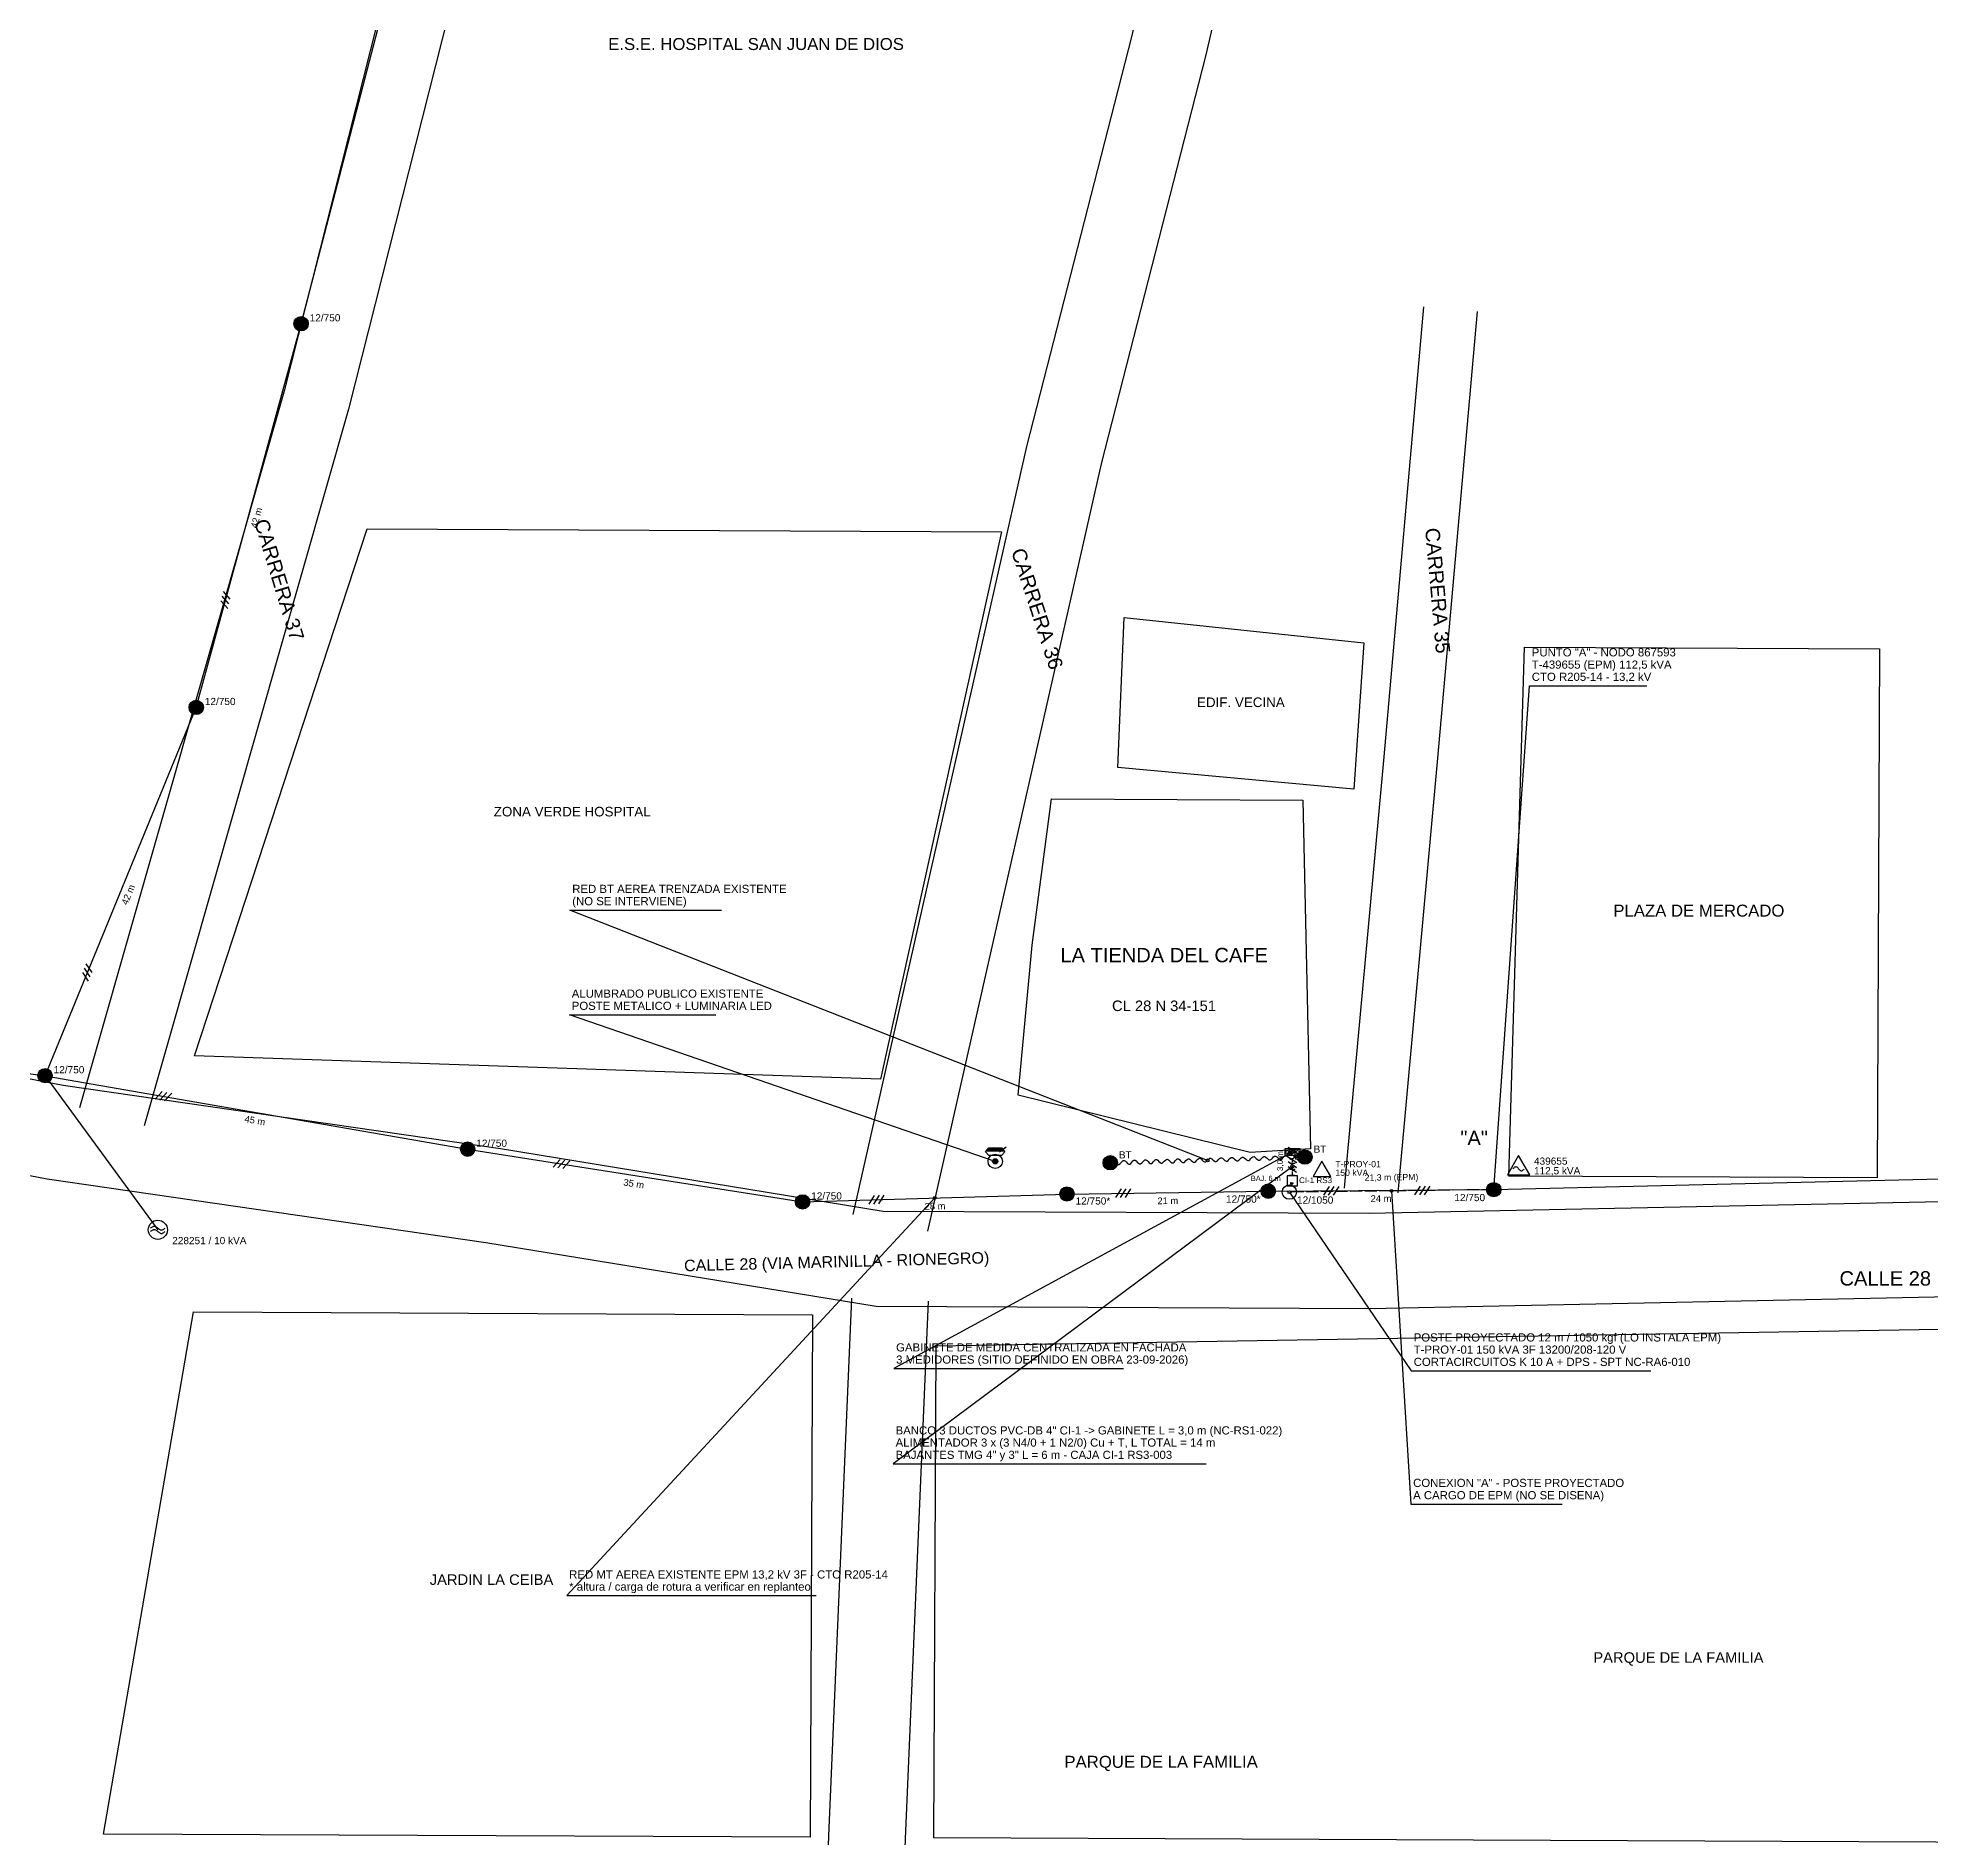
# Model space of a CAD drawing. Header units: metres. Extents: x 4740982 to 4741382, y 2240570 to 2240863.
# Drawn here: x 4741134.5 to 4741331.9, y 2240624.4 to 2240812.1 of the extents above; entities that cross this region are included whole.
import ezdxf
from ezdxf.enums import TextEntityAlignment as Align

# ---------------------------------------------------------------- set-up
doc = ezdxf.new("R2010")
doc.units = ezdxf.units.M
doc.linetypes.add('DASHED', pattern=[1.524, 1.27, -0.254])
for name, color, linetype in [('AP_EXIST', 1, 'CONTINUOUS'), ('BT_EXIST', 1, 'CONTINUOUS'), ('BT_PROY', 5, 'CONTINUOUS'), ('CAJAS', 5, 'CONTINUOUS'), ('COTAS', 7, 'CONTINUOUS'), ('ELEC_TXT', 7, 'CONTINUOUS'), ('MEDIDA', 5, 'CONTINUOUS'), ('MT_EPM', 5, 'DASHED'), ('MT_EXIST', 1, 'CONTINUOUS'), ('POSTE_EXIST', 1, 'CONTINUOUS'), ('POSTE_PROY', 5, 'CONTINUOUS'), ('TRAFO_EXIST', 1, 'CONTINUOUS'), ('TRAFO_PROY', 5, 'CONTINUOUS'), ('URB_PARAMENTO', 8, 'CONTINUOUS'), ('URB_TXT', 8, 'CONTINUOUS'), ('URB_VERDE', 3, 'CONTINUOUS'), ('URB_VIAS', 8, 'CONTINUOUS')]:
    doc.layers.add(name, color=color, linetype=linetype)
doc.styles.add('ARIAL', font='arial.ttf')

msp = doc.modelspace()

# ---------------------------------------------------------------- texts
at = {"layer": 'ELEC_TXT', "style": 'ARIAL'}
for s, height, p in [('12/750', 0.75, (4741162.83, 2240782.56)), ('12/750', 0.75, (4741151.89, 2240742.53)), ('12/750', 0.75, (4741136.12, 2240704.11)), ('12/750', 0.75, (4741180.21, 2240696.44)), ('BT', 0.75, (4741247.25, 2240695.22)), ('BT', 0.75, (4741267.56, 2240695.82)), ('T-PROY-01', 0.65, (4741269.84, 2240694.31)), ('439655', 0.75, (4741290.56, 2240694.57)), ('CI-1 RS3', 0.6, (4741266.05, 2240692.65)), ('150 kVA', 0.65, (4741269.84, 2240693.41)), ('112,5 kVA', 0.75, (4741290.56, 2240693.57)), ('12/750', 0.75, (4741215.15, 2240690.94)), ('12/750*', 0.75, (4741242.74, 2240690.41)), ('12/1050', 0.75, (4741265.84, 2240690.51)), ('228251 / 10 kVA', 0.75, (4741148.49, 2240686.28))]:
    msp.add_text(s, height=height, dxfattribs=at).set_placement(p)
for s, rotation, p in [('42 m', 74.7218, (4741156.94, 2240762.16)), ('42 m', 67.6776, (4741143.57, 2240722.88)), ('45 m', -9.8776, (4741157.18, 2240699.53)), ('35 m', -8.9409, (4741196.7, 2240692.94)), ('21 m', 0.8323, (4741252.35, 2240691.16)), ('24 m', 0.3898, (4741274.6, 2240691.39)), ('28 m', 1.706, (4741228.06, 2240690.6))]:
    msp.add_text(s, height=0.7, rotation=rotation, dxfattribs=at).set_placement(p, align=Align.TOP_CENTER)
for s, p in [('PUNTO "A" - NODO 867593', (4741290.33, 2240747.35)), ('T-439655 (EPM) 112,5 kVA', (4741290.33, 2240746.07)), ('CTO R205-14 - 13,2 kV', (4741290.33, 2240744.8)), ('(NO SE INTERVIENE)', (4741190.22, 2240721.39)), ('RED BT AEREA TRENZADA EXISTENTE', (4741190.22, 2240722.67)), ('ALUMBRADO PUBLICO EXISTENTE', (4741190.17, 2240711.74)), ('POSTE METALICO + LUMINARIA LED', (4741190.17, 2240710.47)), ('POSTE PROYECTADO 12 m / 1050 kgf (LO INSTALA EPM)', (4741278.01, 2240675.87)), ('GABINETE DE MEDIDA CENTRALIZADA EN FACHADA', (4741224.01, 2240674.83)), ('T-PROY-01 150 kVA 3F 13200/208-120 V', (4741278.01, 2240674.6)), ('3 MEDIDORES (SITIO DEFINIDO EN OBRA 23-09-2026)', (4741224.01, 2240673.56)), ('CORTACIRCUITOS K 10 A + DPS - SPT NC-RA6-010', (4741278.01, 2240673.32)), ('BANCO 3 DUCTOS PVC-DB 4" CI-1 -> GABINETE L = 3,0 m (NC-RS1-022)', (4741223.96, 2240666.17)), ('ALIMENTADOR 3 x (3 N4/0 + 1 N2/0) Cu + T, L TOTAL = 14 m', (4741223.96, 2240664.9)), ('BAJANTES TMG 4" y 3" L = 6 m - CAJA CI-1 RS3-003', (4741223.96, 2240663.62)), ('CONEXION "A" - POSTE PROYECTADO', (4741277.95, 2240660.69)), ('A CARGO DE EPM (NO SE DISENA)', (4741277.95, 2240659.41)), ('RED MT AEREA EXISTENTE EPM 13,2 kV 3F - CTO R205-14', (4741189.9, 2240651.14)), ('* altura / carga de rotura a verificar en replanteo', (4741189.9, 2240649.87))]:
    msp.add_text(s, height=0.85, dxfattribs=at).set_placement(p, align=Align.BOTTOM_LEFT)
for s, height, p in [('"A"', 1.5, (4741285.76, 2240696.17)), ('BAJ. 6 m', 0.55, (4741264.14, 2240692.71))]:
    msp.add_text(s, height=height, dxfattribs=at).set_placement(p, align=Align.BOTTOM_RIGHT)
msp.add_text('3,0 m', height=0.6, rotation=90, dxfattribs=at).set_placement((4741264.55, 2240693.9), align=Align.BOTTOM_LEFT)
msp.add_text('21,3 m (EPM)', height=0.65, rotation=0.723, dxfattribs=at).set_placement((4741275.7, 2240692.74), align=Align.BOTTOM_CENTER)
for s, p in [('12/750*', (4741262.04, 2240690.61)), ('12/750', (4741285.46, 2240690.77))]:
    msp.add_text(s, height=0.75, dxfattribs=at).set_placement(p, align=Align.RIGHT)
at = {"layer": 'URB_TXT', "style": 'ARIAL'}
for s, height, p in [('E.S.E. HOSPITAL SAN JUAN DE DIOS', 1.25, (4741209.4, 2240811.5)), ('EDIF. VECINA', 1, (4741259.98, 2240742.82)), ('ZONA VERDE HOSPITAL', 1, (4741190.22, 2240731.41)), ('PLAZA DE MERCADO', 1.25, (4741307.76, 2240721.08)), ('LA TIENDA DEL CAFE', 1.5, (4741251.98, 2240716.44)), ('CL 28 N 34-151', 1.1, (4741251.96, 2240711.15)), ('CALLE 28', 1.5, (4741327.21, 2240682.71)), ('JARDIN LA CEIBA', 1.1, (4741181.8, 2240651.28)), ('PARQUE DE LA FAMILIA', 1.1, (4741305.63, 2240643.15)), ('PARQUE DE LA FAMILIA', 1.25, (4741251.66, 2240632.27))]:
    msp.add_text(s, height=height, dxfattribs=at).set_placement(p, align=Align.MIDDLE_CENTER)
for s, height, rotation, p in [('CARRERA 37', 1.5, -73, (4741159.66, 2240755.6)), ('CARRERA 35', 1.5, -85, (4741280.52, 2240754.47)), ('CARRERA 36', 1.5, -72, (4741238.74, 2240752.58)), ('CALLE 28 (VIA MARINILLA - RIONEGRO)', 1.2, 1.5, (4741217.81, 2240684.46))]:
    msp.add_text(s, height=height, rotation=rotation, dxfattribs=at).set_placement(p, align=Align.MIDDLE_CENTER)

# ---------------------------------------------------------------- blocks, each defined once
blk = doc.blocks.new('POSTE_EXIST')
h = blk.add_hatch(color=0)
edge = h.paths.add_edge_path()
edge.add_arc((0, 0), 1.5, 0, 360)
blk.add_circle((0, 0), 1.5)
blk = doc.blocks.new('TRAFO1_EXIST')
for points in [[(-1.5, 0.35), (-1.38, 0.45), (-1.25, 0.55), (-1.12, 0.63), (-1, 0.7), (-0.88, 0.74), (-0.75, 0.75), (-0.62, 0.74), (-0.5, 0.7), (-0.38, 0.63), (-0.25, 0.55), (-0.12, 0.45), (0, 0.35), (0.12, 0.25), (0.25, 0.15), (0.38, 0.07), (0.5, 0), (0.62, -0.04), (0.75, -0.05), (0.88, -0.04), (1, 0), (1.12, 0.07), (1.25, 0.15), (1.38, 0.25), (1.5, 0.35)], [(-1.5, -0.35), (-1.38, -0.25), (-1.25, -0.15), (-1.12, -0.07), (-1, 0), (-0.88, 0.04), (-0.75, 0.05), (-0.62, 0.04), (-0.5, 0), (-0.38, -0.07), (-0.25, -0.15), (-0.12, -0.25), (0, -0.35), (0.12, -0.45), (0.25, -0.55), (0.38, -0.63), (0.5, -0.7), (0.62, -0.74), (0.75, -0.75), (0.88, -0.74), (1, -0.7), (1.12, -0.63), (1.25, -0.55), (1.38, -0.45), (1.5, -0.35)]]:
    blk.add_lwpolyline(points)
blk.add_circle((0, 0), 2)
blk = doc.blocks.new('TRAFO3_EXIST')
blk.add_lwpolyline([(-2.3, -1.7), (2.3, -1.7), (0, 2.3)], close=True)
blk.add_lwpolyline([(-1.15, -0.45), (-1.05, -0.33), (-0.96, -0.23), (-0.86, -0.13), (-0.77, -0.06), (-0.67, -0.02), (-0.57, 0), (-0.48, -0.02), (-0.38, -0.06), (-0.29, -0.13), (-0.19, -0.23), (-0.1, -0.33), (0, -0.45), (0.1, -0.57), (0.19, -0.68), (0.29, -0.77), (0.38, -0.84), (0.48, -0.88), (0.57, -0.9), (0.67, -0.88), (0.77, -0.84), (0.86, -0.77), (0.96, -0.68), (1.05, -0.57), (1.15, -0.45)])
blk = doc.blocks.new('TICK_F')
blk.add_line((-0.6, -0.9), (0.6, 0.9))
blk = doc.blocks.new('POSTE_MET_EXIST')
h = blk.add_hatch(color=0)
edge = h.paths.add_edge_path()
edge.add_arc((0, 0), 0.55, 0, 360)
for radius in [1.5, 0.55]:
    blk.add_circle((0, 0), radius)
blk = doc.blocks.new('LUM_LED_EXIST')
blk.add_hatch(color=0).paths.add_polyline_path([(-2, 0), (-1.3, 0.8), (1.3, 0.8), (2, 0)])
blk.add_line((0.9, 0), (2.3, 1))
blk.add_lwpolyline([(-2, 0), (-1.3, 0.8), (1.3, 0.8), (2, 0), (1.3, -0.8), (-1.3, -0.8)], close=True)
blk = doc.blocks.new('POSTE_PROY')
blk.add_circle((0, 0), 1.5)
blk = doc.blocks.new('TRAFO3_PROY')
blk.add_lwpolyline([(-2.3, -1.7), (2.3, -1.7), (0, 2.3)], close=True)
blk = doc.blocks.new('BAJANTE_PROY')
blk.add_line((0, 0), (3, 0))
blk.add_lwpolyline([(3, 0.6), (3, -0.6), (4.4, 0)], close=True)
blk.add_circle((4.95, 0), 0.55)
blk = doc.blocks.new('CAJA_PROY')
blk.add_lwpolyline([(-1.5, -1.5), (1.5, -1.5), (1.5, 1.5), (-1.5, 1.5)], close=True)
blk = doc.blocks.new('TICK_N')
blk.add_line((-0.45, -0.68), (0.6, 0.9))
blk.add_circle((-0.62, -0.93), 0.3)
blk = doc.blocks.new('TICK_T')
for q in [(0.6, 0.9), (-1.6, -0.9)]:
    blk.add_line((-0.6, -0.9), q)
blk = doc.blocks.new('GABINETE')
for p, q in [((-0.9, -1.1), (-0.9, 1.1)), ((0.9, -1.1), (0.9, 1.1))]:
    blk.add_line(p, q)
blk.add_lwpolyline([(-2.7, -1.1), (2.7, -1.1), (2.7, 1.1), (-2.7, 1.1)], close=True)
for centre in [(-1.8, 0), (0, 0), (1.8, 0)]:
    blk.add_circle(centre, 0.55)

# ---------------------------------------------------------------- linework, layer by layer
at = {"layer": 'BT_EXIST'}
for points in [[(4741246.35, 2240694.77), (4741246.46, 2240694.89), (4741246.57, 2240694.96), (4741246.69, 2240694.97), (4741246.8, 2240694.9), (4741246.92, 2240694.78), (4741247.03, 2240694.67), (4741247.15, 2240694.6), (4741247.26, 2240694.6), (4741247.37, 2240694.68), (4741247.48, 2240694.8)], [(4741247.48, 2240694.8), (4741247.59, 2240694.92), (4741247.7, 2240695), (4741247.81, 2240695), (4741247.93, 2240694.93), (4741248.05, 2240694.82), (4741248.16, 2240694.7), (4741248.28, 2240694.64), (4741248.39, 2240694.64), (4741248.5, 2240694.71), (4741248.61, 2240694.84)], [(4741248.61, 2240694.84), (4741248.72, 2240694.96), (4741248.83, 2240695.03), (4741248.94, 2240695.04), (4741249.06, 2240694.97), (4741249.17, 2240694.85), (4741249.29, 2240694.74), (4741249.41, 2240694.67), (4741249.52, 2240694.67), (4741249.63, 2240694.75), (4741249.74, 2240694.87)], [(4741249.74, 2240694.87), (4741249.85, 2240694.99), (4741249.96, 2240695.07), (4741250.07, 2240695.07), (4741250.19, 2240695), (4741250.3, 2240694.89), (4741250.42, 2240694.77), (4741250.53, 2240694.7), (4741250.65, 2240694.71), (4741250.76, 2240694.78), (4741250.87, 2240694.9)], [(4741250.87, 2240694.9), (4741250.98, 2240695.02), (4741251.09, 2240695.1), (4741251.2, 2240695.1), (4741251.31, 2240695.03), (4741251.43, 2240694.92), (4741251.55, 2240694.81), (4741251.66, 2240694.74), (4741251.77, 2240694.74), (4741251.88, 2240694.82), (4741251.99, 2240694.94)], [(4741251.99, 2240694.94), (4741252.1, 2240695.06), (4741252.21, 2240695.13), (4741252.33, 2240695.14), (4741252.44, 2240695.07), (4741252.56, 2240694.95), (4741252.67, 2240694.84), (4741252.79, 2240694.77), (4741252.9, 2240694.77), (4741253.01, 2240694.85), (4741253.12, 2240694.97)], [(4741253.12, 2240694.97), (4741253.23, 2240695.09), (4741253.34, 2240695.17), (4741253.46, 2240695.17), (4741253.57, 2240695.1), (4741253.69, 2240694.99), (4741253.8, 2240694.87), (4741253.92, 2240694.8), (4741254.03, 2240694.81), (4741254.14, 2240694.88), (4741254.25, 2240695)], [(4741254.25, 2240695), (4741254.36, 2240695.12), (4741254.47, 2240695.2), (4741254.58, 2240695.2), (4741254.7, 2240695.13), (4741254.81, 2240695.02), (4741254.93, 2240694.91), (4741255.05, 2240694.84), (4741255.16, 2240694.84), (4741255.27, 2240694.92), (4741255.38, 2240695.04)], [(4741255.38, 2240695.04), (4741255.49, 2240695.16), (4741255.6, 2240695.23), (4741255.71, 2240695.24), (4741255.83, 2240695.17), (4741255.94, 2240695.05), (4741256.06, 2240694.94), (4741256.17, 2240694.87), (4741256.29, 2240694.87), (4741256.4, 2240694.95), (4741256.51, 2240695.07)], [(4741256.51, 2240695.07), (4741256.62, 2240695.19), (4741256.73, 2240695.27), (4741256.84, 2240695.27), (4741256.95, 2240695.2), (4741257.07, 2240695.09), (4741257.19, 2240694.97), (4741257.3, 2240694.9), (4741257.41, 2240694.91), (4741257.53, 2240694.98), (4741257.63, 2240695.1)], [(4741257.63, 2240695.1), (4741257.74, 2240695.23), (4741257.85, 2240695.3), (4741257.97, 2240695.3), (4741258.08, 2240695.24), (4741258.2, 2240695.12), (4741258.31, 2240695.01), (4741258.43, 2240694.94), (4741258.54, 2240694.94), (4741258.65, 2240695.02), (4741258.76, 2240695.14)], [(4741258.76, 2240695.14), (4741258.87, 2240695.26), (4741258.98, 2240695.34), (4741259.1, 2240695.34), (4741259.21, 2240695.27), (4741259.33, 2240695.16), (4741259.44, 2240695.04), (4741259.56, 2240694.97), (4741259.67, 2240694.98), (4741259.78, 2240695.05), (4741259.89, 2240695.17)], [(4741259.89, 2240695.17), (4741260, 2240695.29), (4741260.11, 2240695.37), (4741260.22, 2240695.37), (4741260.34, 2240695.3), (4741260.45, 2240695.19), (4741260.57, 2240695.07), (4741260.69, 2240695.01), (4741260.8, 2240695.01), (4741260.91, 2240695.08), (4741261.02, 2240695.21)], [(4741261.02, 2240695.21), (4741261.13, 2240695.33), (4741261.24, 2240695.4), (4741261.35, 2240695.41), (4741261.47, 2240695.34), (4741261.58, 2240695.22), (4741261.7, 2240695.11), (4741261.81, 2240695.04), (4741261.93, 2240695.04), (4741262.04, 2240695.12), (4741262.15, 2240695.24)], [(4741262.15, 2240695.24), (4741262.26, 2240695.36), (4741262.37, 2240695.44), (4741262.48, 2240695.44), (4741262.59, 2240695.37), (4741262.71, 2240695.26), (4741262.83, 2240695.14), (4741262.94, 2240695.07), (4741263.05, 2240695.08), (4741263.17, 2240695.15), (4741263.27, 2240695.27)], [(4741263.27, 2240695.27), (4741263.38, 2240695.39), (4741263.49, 2240695.47), (4741263.61, 2240695.47), (4741263.72, 2240695.4), (4741263.84, 2240695.29), (4741263.95, 2240695.18), (4741264.07, 2240695.11), (4741264.18, 2240695.11), (4741264.29, 2240695.19), (4741264.4, 2240695.31)], [(4741264.4, 2240695.31), (4741264.51, 2240695.43), (4741264.62, 2240695.5), (4741264.74, 2240695.51), (4741264.85, 2240695.44), (4741264.97, 2240695.32), (4741265.08, 2240695.21), (4741265.2, 2240695.14), (4741265.31, 2240695.14), (4741265.42, 2240695.22), (4741265.53, 2240695.34)], [(4741265.53, 2240695.34), (4741265.64, 2240695.46), (4741265.75, 2240695.54), (4741265.86, 2240695.54), (4741265.98, 2240695.47), (4741266.09, 2240695.36), (4741266.21, 2240695.24), (4741266.33, 2240695.17), (4741266.44, 2240695.18), (4741266.55, 2240695.25), (4741266.66, 2240695.37)]]:
    msp.add_lwpolyline(points, dxfattribs=at)
at = {"layer": 'BT_PROY'}
for p, q in [((4741265.63, 2240694.71), (4741265.08, 2240694.71)), ((4741265.36, 2240695.13), (4741265.36, 2240695.25)), ((4741265.36, 2240694.83), (4741265.36, 2240695.05)), ((4741265.36, 2240694.67), (4741265.36, 2240694.76)), ((4741265.62, 2240693.44), (4741265.07, 2240693.44)), ((4741265.63, 2240694.07), (4741265.08, 2240694.08)), ((4741265.35, 2240694.49), (4741265.35, 2240694.62)), ((4741265.35, 2240694.19), (4741265.35, 2240694.41)), ((4741265.35, 2240694.03), (4741265.35, 2240694.12)), ((4741265.35, 2240693.85), (4741265.35, 2240693.98)), ((4741265.35, 2240693.55), (4741265.35, 2240693.78)), ((4741265.35, 2240693.39), (4741265.35, 2240693.48))]:
    msp.add_line(p, q, dxfattribs=at)
at = {"layer": 'COTAS'}
for p, q in [((4741286.36, 2240691.97), (4741290.08, 2240744.55)), ((4741290.08, 2240744.55), (4741302.32, 2240744.55)), ((4741256.51, 2240695.02), (4741189.97, 2240721.14)), ((4741189.97, 2240721.14), (4741205.78, 2240721.14)), ((4741234.35, 2240694.92), (4741189.92, 2240710.22)), ((4741189.92, 2240710.22), (4741205.22, 2240710.22)), ((4741265.36, 2240695.9), (4741223.76, 2240673.31)), ((4741265.35, 2240694.4), (4741223.71, 2240663.37)), ((4741228.05, 2240691.1), (4741189.65, 2240649.62)), ((4741265.04, 2240691.71), (4741277.76, 2240673.07)), ((4741275.7, 2240691.84), (4741277.7, 2240659.16)), ((4741223.76, 2240673.31), (4741247.73, 2240673.31)), ((4741277.76, 2240673.07), (4741302.75, 2240673.07)), ((4741223.71, 2240663.37), (4741256.35, 2240663.37)), ((4741277.7, 2240659.16), (4741293.51, 2240659.16)), ((4741189.65, 2240649.62), (4741215.66, 2240649.62))]:
    msp.add_line(p, q, dxfattribs=at)
for centre in [(4741234.35, 2240694.92), (4741256.51, 2240695.02), (4741265.36, 2240695.9), (4741265.35, 2240694.4), (4741228.05, 2240691.1), (4741265.04, 2240691.71), (4741275.7, 2240691.84), (4741286.36, 2240691.97)]:
    msp.add_circle(centre, 0.15, dxfattribs=at)
at = {"layer": 'MT_EPM'}
msp.add_lwpolyline([(4741286.36, 2240691.97), (4741265.04, 2240691.71)], dxfattribs=at)
at = {"layer": 'MT_EXIST'}
for points in [[(4741135.22, 2240703.86), (4741150.99, 2240742.28), (4741161.93, 2240782.31), (4741179.99, 2240851.72)], [(4740999.18, 2240722.63), (4741135.22, 2240703.86), (4741179.31, 2240696.19), (4741214.25, 2240690.69), (4741241.84, 2240691.51), (4741262.84, 2240691.81), (4741286.36, 2240691.97), (4741381.06, 2240694.23)], [(4741135.22, 2240703.86), (4741146.99, 2240687.78)]]:
    msp.add_lwpolyline(points, dxfattribs=at)
at = {"layer": 'URB_PARAMENTO'}
for points in [[(4741247.8, 2240751.68), (4741272.81, 2240749.03), (4741271.76, 2240733.77), (4741247.14, 2240736.03)], [(4741289.56, 2240748.56), (4741326.6, 2240748.4), (4741326.35, 2240693.21), (4741287.94, 2240693.38)], [(4741240.23, 2240732.73), (4741266.44, 2240732.62), (4741267.26, 2240696.21), (4741260.96, 2240695.85), (4741236.75, 2240701.82), (4741238.2, 2240717.47)]]:
    msp.add_lwpolyline(points, close=True, dxfattribs=at)
at = {"layer": 'URB_VERDE'}
for points in [[(4741168.83, 2240760.9), (4741235.01, 2240760.61), (4741222.38, 2240703.48), (4741150.83, 2240705.93)], [(4741150.71, 2240679.21), (4741215.28, 2240678.92), (4741215.04, 2240624.41), (4741141.33, 2240624.73)], [(4741228.18, 2240675.66), (4741380.99, 2240678.2), (4741380.75, 2240623.68), (4741227.95, 2240624.35)]]:
    msp.add_lwpolyline(points, close=True, dxfattribs=at)
at = {"layer": 'URB_VIAS'}
for points in [[(4741180.37, 2240855.22), (4741160.13, 2240775.19), (4741138.83, 2240700.5)], [(4741258.42, 2240854.92), (4741248.56, 2240812.25), (4741237.6, 2240769.51), (4741219.49, 2240689.38)], [(4741187.16, 2240853.52), (4741166.89, 2240773.39), (4741145.56, 2240698.61)], [(4741266.22, 2240853.14), (4741256.33, 2240810.38), (4741245.39, 2240767.69), (4741227.29, 2240687.64)], [(4741279.04, 2240784.07), (4741274.9, 2240737.12), (4741270.76, 2240692.13)], [(4741284.62, 2240783.58), (4741280.47, 2240736.62), (4741276.34, 2240691.62)], [(4740983.61, 2240730.31), (4741018.86, 2240726.38), (4741086.18, 2240712.69), (4741137.11, 2240702.87), (4741182.74, 2240696.27), (4741222.67, 2240689.73), (4741273.35, 2240689.52), (4741380.93, 2240691.71)], [(4740982.49, 2240720.44), (4741017.15, 2240716.59), (4741084.22, 2240702.95), (4741135.43, 2240693.08), (4741181.21, 2240686.46), (4741221.92, 2240679.82), (4741273.47, 2240679.58), (4741381.13, 2240681.78)], [(4741219.36, 2240680.66), (4741216.96, 2240624.54), (4741215.11, 2240570.54)], [(4741227.35, 2240680.32), (4741224.95, 2240624.23), (4741223.1, 2240570.27)]]:
    msp.add_lwpolyline(points, dxfattribs=at)

# ---------------------------------------------------------------- block references
at = {"layer": 'AP_EXIST', "xscale": 0.5, "yscale": 0.5}
for name, p in [('LUM_LED_EXIST', (4741234.35, 2240695.92)), ('POSTE_MET_EXIST', (4741234.35, 2240694.92))]:
    msp.add_blockref(name, p, dxfattribs=at)
at = {"layer": 'BT_PROY', "xscale": 0.05, "yscale": 0.25, "rotation": 75.62232018378074}
msp.add_blockref('BAJANTE_PROY', (4741265.23, 2240692.43), dxfattribs=at)
at = {"layer": 'CAJAS', "xscale": 0.35, "yscale": 0.35}
msp.add_blockref('CAJA_PROY', (4741265.35, 2240692.9), dxfattribs=at)
at = {"layer": 'ELEC_TXT', "xscale": 0.5, "yscale": 0.5}
for name, p, rotation in [('TICK_F', (4741154.19, 2240753.97), 74.72182150073634), ('TICK_F', (4741153.92, 2240753), 74.72182150073634), ('TICK_F', (4741154.05, 2240753.49), 74.72182150073634), ('TICK_F', (4741139.45, 2240714.16), 67.67758171000222), ('TICK_F', (4741139.64, 2240714.62), 67.67758171000222), ('TICK_F', (4741139.83, 2240715.08), 67.67758171000222), ('TICK_F', (4741147.07, 2240701.8), -9.877636313618918), ('TICK_F', (4741147.56, 2240701.71), -9.877636313618918), ('TICK_F', (4741148.06, 2240701.63), -9.877636313618918), ('TICK_F', (4741188.6, 2240694.72), -8.940891071095768), ('TICK_F', (4741189.09, 2240694.65), -8.940891071095768), ('TICK_F', (4741189.59, 2240694.57), -8.940891071095768), ('TICK_F', (4741265.35, 2240694.56), 89.74834176596792), ('TICK_T', (4741265.36, 2240696.06), 89.74834176596792), ('TICK_N', (4741265.36, 2240695.56), 89.74834176596792), ('TICK_F', (4741265.36, 2240695.06), 89.74834176596792), ('TICK_F', (4741265.35, 2240694.06), 89.74834176596792), ('TICK_F', (4741221.48, 2240690.9), 1.705987227663858), ('TICK_F', (4741221.98, 2240690.92), 1.705987227663858), ('TICK_F', (4741222.48, 2240690.93), 1.705987227663858), ('TICK_F', (4741247.22, 2240691.59), 0.8323264285694111), ('TICK_F', (4741247.72, 2240691.59), 0.8323264285694111), ('TICK_F', (4741248.22, 2240691.6), 0.8323264285694111), ('TICK_F', (4741268.93, 2240691.86), 0.38982275849708736), ('TICK_F', (4741269.43, 2240691.86), 0.38982275849708736), ('TICK_F', (4741269.93, 2240691.86), 0.38982275849708736), ('TICK_F', (4741278.4, 2240691.87), -179.2769590881484), ('TICK_F', (4741278.9, 2240691.88), -179.2769590881484), ('TICK_F', (4741279.4, 2240691.89), -179.2769590881484)]:
    msp.add_blockref(name, p, dxfattribs=dict(at, rotation=rotation))
at = {"layer": 'MEDIDA', "xscale": 0.3, "yscale": 0.3}
msp.add_blockref('GABINETE', (4741265.36, 2240695.9), dxfattribs=at)
at = {"layer": 'POSTE_EXIST', "xscale": 0.5, "yscale": 0.5}
for p in [(4741161.93, 2240782.31), (4741150.99, 2240742.28), (4741135.22, 2240703.86), (4741179.31, 2240696.19), (4741246.35, 2240694.77), (4741266.66, 2240695.37), (4741214.25, 2240690.69), (4741241.84, 2240691.51), (4741262.84, 2240691.81), (4741286.36, 2240691.97)]:
    msp.add_blockref('POSTE_EXIST', p, dxfattribs=at)
at = {"layer": 'POSTE_PROY', "xscale": 0.5, "yscale": 0.5}
msp.add_blockref('POSTE_PROY', (4741265.04, 2240691.71), dxfattribs=at)
at = {"layer": 'TRAFO_EXIST', "xscale": 0.5, "yscale": 0.5}
for name, p in [('TRAFO3_EXIST', (4741288.96, 2240694.37)), ('TRAFO1_EXIST', (4741146.99, 2240687.78))]:
    msp.add_blockref(name, p, dxfattribs=at)
at = {"layer": 'TRAFO_PROY', "xscale": 0.4, "yscale": 0.4}
msp.add_blockref('TRAFO3_PROY', (4741268.44, 2240694.01), dxfattribs=at)

msp.set_redraw_order([(e.dxf.handle, doc.entitydb.next_handle()) for e in msp.query("TEXT MTEXT ATTDEF DIMENSION ARC_DIMENSION")])  # texts and dimensions are drawn at this point

doc.saveas('drawing.dxf')
